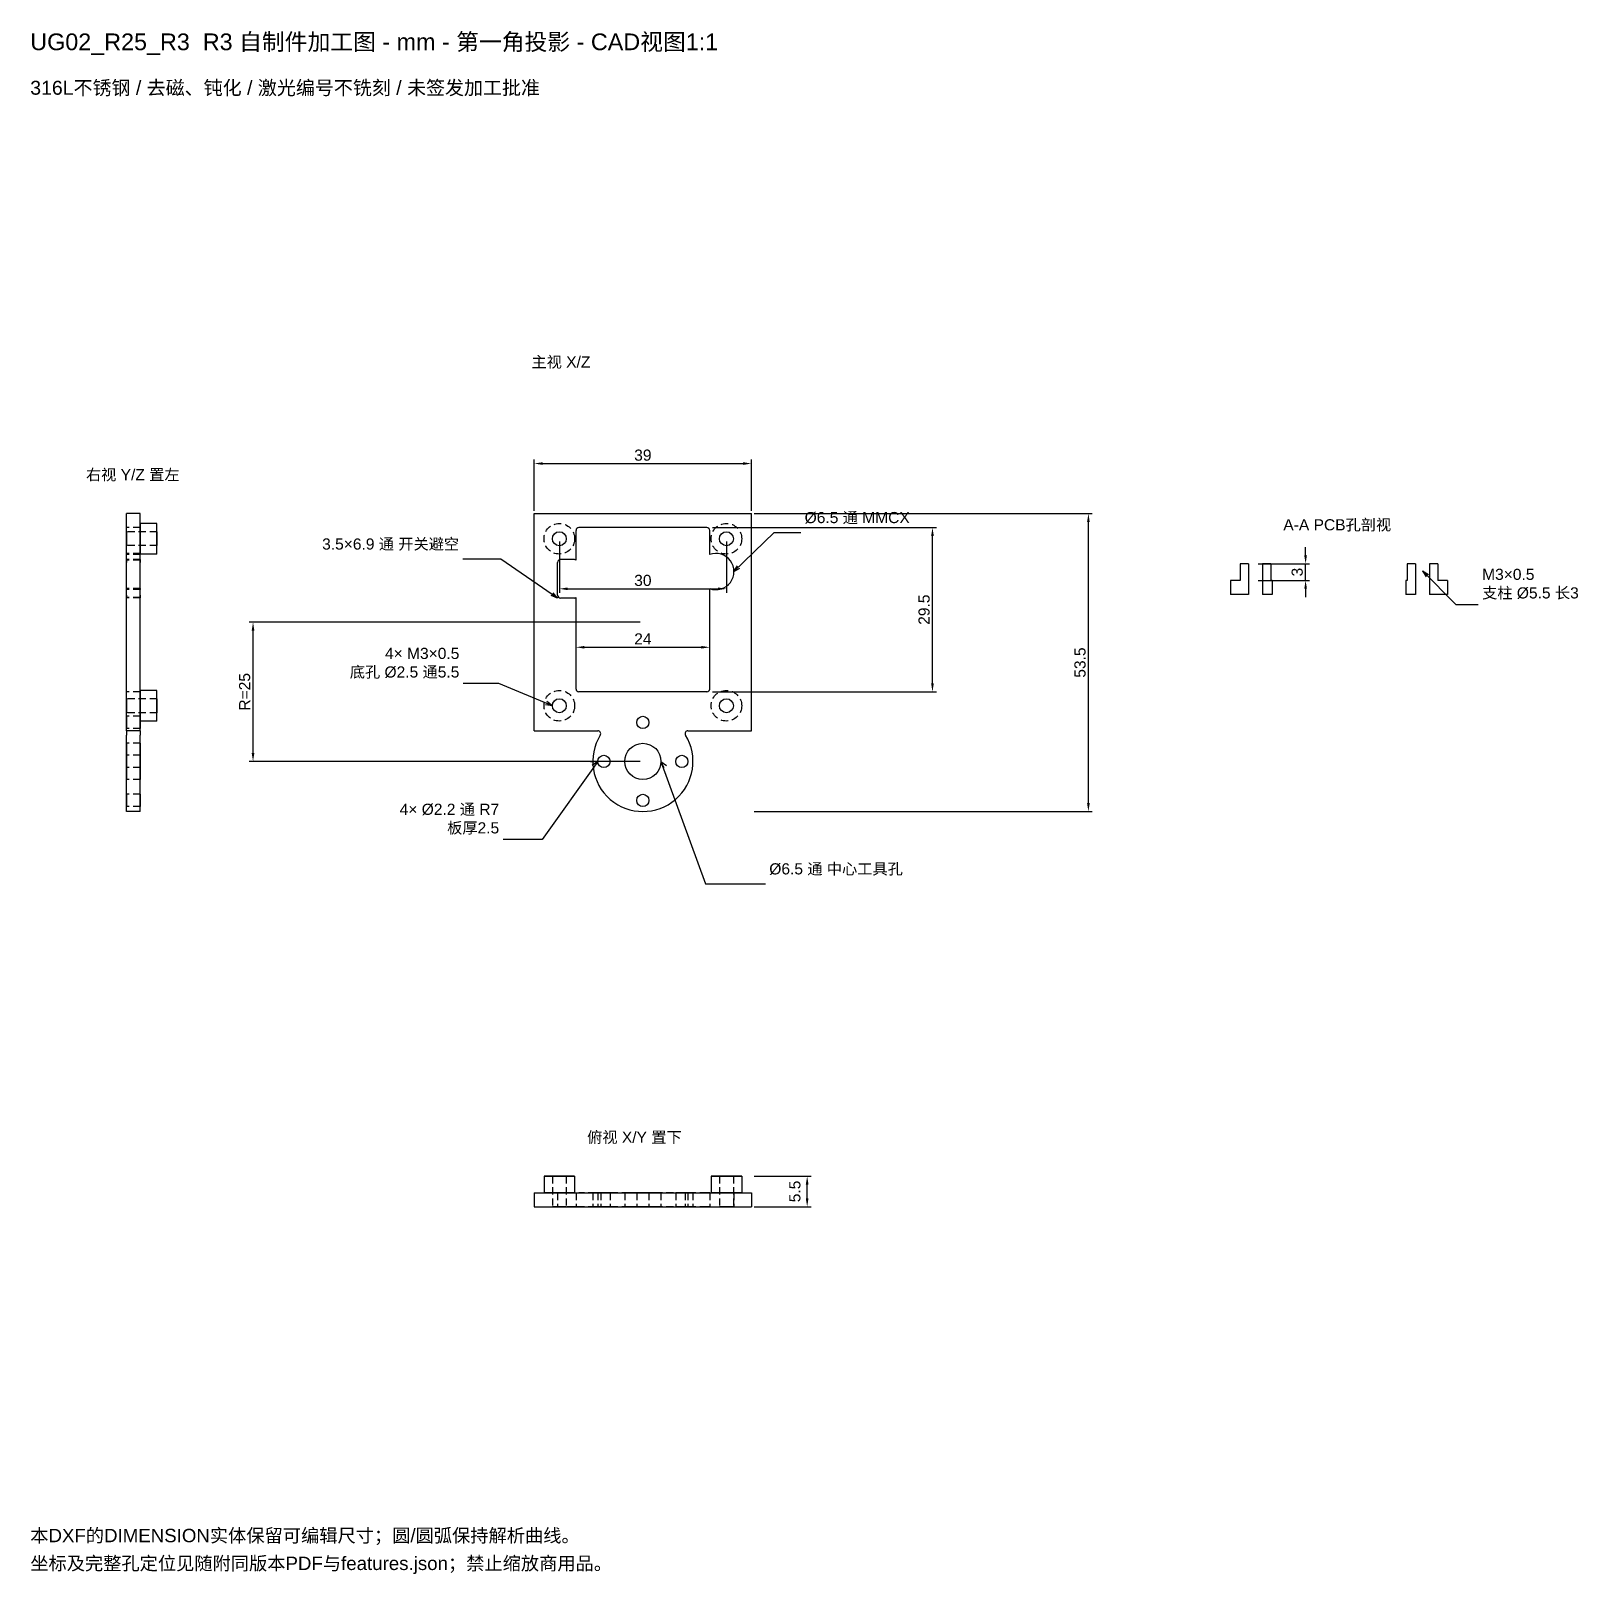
# Model space of a CAD drawing. Header units: millimetres. Extents: x 15 to 293, y 11 to 288.
import ezdxf

# ---------------------------------------------------------------- set-up
doc = ezdxf.new("R2010")
doc.units = ezdxf.units.MM
doc.linetypes.add('DASHED_SMALL', pattern=[2, 1.3, -0.7])
for name, color, linetype in [('ANNOTATIONS', 7, 'Continuous'), ('DIMENSIONS', 3, 'Continuous'), ('HIDDEN', 8, 'DASHED_SMALL'), ('VISIBLE', 7, 'Continuous')]:
    doc.layers.add(name, color=color, linetype=linetype)
doc.styles.add('ZZLAB_UNICODE', font='Arial Unicode.ttf')
doc.dimstyles.new('ZZLAB_MM', dxfattribs={"dimtxt": 2, "dimasz": 1.5, "dimexe": 0.7, "dimexo": 0.5, "dimgap": 0.5, "dimtad": 1, "dimdec": 5, "dimtxsty": 'ZZLAB_UNICODE', "dimcen": 2.5, "dimclrd": 3, "dimclre": 3, "dimclrt": 7, "dimazin": 3, "dimtfac": 1, "dimtmove": 0, "dimatfit": 3})

msp = doc.modelspace()

# ---------------------------------------------------------------- texts
at = {"layer": 'ANNOTATIONS', "style": 'ZZLAB_UNICODE'}
for s, height, p in [('UG02_R25_R3  R3 自制件加工图 - mm - 第一角投影 - CAD视图1:1', 3, (15, 285)), ('316L不锈钢 / 去磁、钝化 / 激光编号不铣刻 / 未签发加工批准', 2.5, (15, 277)), ('主视 X/Z', 2, (105, 228)), ('右视 Y/Z 置左', 2, (25, 207.75)), ('A-A PCB孔剖视', 2, (240, 198.75)), ('俯视 X/Y 置下', 2, (115, 88.75)), ('本DXF的DIMENSION实体保留可编辑尺寸；圆/圆弧保持解析曲线。', 2.4, (15, 17)), ('坐标及完整孔定位见随附同版本PDF与features.json；禁止缩放商用品。', 2.4, (15, 12))]:
    msp.add_text(s, height=height, dxfattribs=at).set_placement(p)
at = {"layer": 'ANNOTATIONS', "char_height": 2, "width": 65, "style": 'ZZLAB_UNICODE'}
for s, insert, attachment_point in [('3.5×6.9 通 开关避空', (92, 197.298525), 3), ('M3×0.5 \\P支柱 Ø5.5 长3', (275.7, 191.85), 1), ('4× Ø2.2 通 R7\\P板厚2.5', (99.2, 149.648525), 3), ('Ø6.5 通 中心工具孔', (147.7, 138.948525), 1)]:
    msp.add_mtext(s, dxfattribs=dict(at, insert=insert, attachment_point=attachment_point))

# ---------------------------------------------------------------- blocks, each defined once
blk = doc.blocks.new('_CLOSEDFILLED')
at = {"color": 0, "linetype": 'BYBLOCK'}
blk.add_solid([(-1, 0.16), (0, 0), (-1, -0.16)], dxfattribs=at)
blk = doc.blocks.new('*D9')
at = {"color": 3}
for p, q in [((105.5, 202.25), (105.5, 211.45)), ((144.5, 202.25), (144.5, 211.45)), ((107, 210.75), (143, 210.75))]:
    blk.add_line(p, q, dxfattribs=at)
at = {"layer": 'Defpoints'}
for p in [(105.5, 210.75), (105.5, 201.75), (144.5, 201.75)]:
    blk.add_point(p, dxfattribs=at)
at = {"layer": 'DIMENSIONS', "color": 3, "xscale": 1.5, "yscale": 1.5, "rotation": 180}
blk.add_blockref('_CLOSEDFILLED', (105.5, 210.75), dxfattribs=at)
at = {"layer": 'DIMENSIONS', "color": 3, "xscale": 1.5, "yscale": 1.5}
blk.add_blockref('_CLOSEDFILLED', (144.5, 210.75), dxfattribs=at)
at = {"layer": 'DIMENSIONS', "color": 7, "insert": (125, 212.25), "char_height": 2, "attachment_point": 5, "style": 'ZZLAB_UNICODE', "bg_fill": 3, "box_fill_scale": 1.1, "bg_fill_color": 0}
blk.add_mtext('39', dxfattribs=at)
blk = doc.blocks.new('*D10')
at = {"color": 3}
for p, q in [((145, 201.75), (205.7, 201.75)), ((205, 149.75), (205, 200.25)), ((145, 148.25), (205.7, 148.25))]:
    blk.add_line(p, q, dxfattribs=at)
at = {"layer": 'Defpoints'}
for p in [(144.5, 201.75), (144.5, 148.25), (205, 148.25)]:
    blk.add_point(p, dxfattribs=at)
at = {"layer": 'DIMENSIONS', "color": 3, "xscale": 1.5, "yscale": 1.5}
for p, rotation in [((205, 201.75), 90), ((205, 148.25), 270)]:
    blk.add_blockref('_CLOSEDFILLED', p, dxfattribs=dict(at, rotation=rotation))
at = {"layer": 'DIMENSIONS', "color": 7, "insert": (203.5, 175), "char_height": 2, "attachment_point": 5, "rotation": 90, "style": 'ZZLAB_UNICODE', "bg_fill": 3, "box_fill_scale": 1.1, "bg_fill_color": 0}
blk.add_mtext('53.5', dxfattribs=at)
blk = doc.blocks.new('*D11')
at = {"color": 3}
for p, q in [((110, 196.75), (110, 187.55)), ((140, 196.75), (140, 187.55)), ((111.5, 188.25), (138.5, 188.25))]:
    blk.add_line(p, q, dxfattribs=at)
at = {"layer": 'Defpoints'}
for p in [(110, 197.25), (140, 197.25), (110, 188.25)]:
    blk.add_point(p, dxfattribs=at)
at = {"layer": 'DIMENSIONS', "color": 3, "xscale": 1.5, "yscale": 1.5, "rotation": 180}
blk.add_blockref('_CLOSEDFILLED', (110, 188.25), dxfattribs=at)
at = {"layer": 'DIMENSIONS', "color": 3, "xscale": 1.5, "yscale": 1.5}
blk.add_blockref('_CLOSEDFILLED', (140, 188.25), dxfattribs=at)
at = {"layer": 'DIMENSIONS', "color": 7, "insert": (125, 189.75), "char_height": 2, "attachment_point": 5, "style": 'ZZLAB_UNICODE', "bg_fill": 3, "box_fill_scale": 1.1, "bg_fill_color": 0}
blk.add_mtext('30', dxfattribs=at)
blk = doc.blocks.new('*D12')
at = {"color": 3}
for p, q in [((124.5, 182.25), (54.3, 182.25)), ((55, 158.75), (55, 180.75)), ((124.5, 157.25), (54.3, 157.25))]:
    blk.add_line(p, q, dxfattribs=at)
at = {"layer": 'Defpoints'}
for p in [(125, 182.25), (55, 157.25), (125, 157.25)]:
    blk.add_point(p, dxfattribs=at)
at = {"layer": 'DIMENSIONS', "color": 3, "xscale": 1.5, "yscale": 1.5}
for p, rotation in [((55, 182.25), 90), ((55, 157.25), 270)]:
    blk.add_blockref('_CLOSEDFILLED', p, dxfattribs=dict(at, rotation=rotation))
at = {"layer": 'DIMENSIONS', "color": 7, "insert": (53.5, 169.75), "char_height": 2, "attachment_point": 5, "rotation": 90, "style": 'ZZLAB_UNICODE', "bg_fill": 3, "box_fill_scale": 1.1, "bg_fill_color": 0}
blk.add_mtext('R=25', dxfattribs=at)
blk = doc.blocks.new('*D13')
at = {"color": 3}
for p, q in [((145, 82.75), (155.2, 82.75)), ((154.5, 78.75), (154.5, 81.25)), ((145, 77.25), (155.2, 77.25))]:
    blk.add_line(p, q, dxfattribs=at)
at = {"layer": 'Defpoints'}
for p in [(144.5, 82.75), (144.5, 77.25)]:
    blk.add_point(p, dxfattribs=at)
at = {"layer": 'DIMENSIONS', "color": 3, "xscale": 1.5, "yscale": 1.5}
for p, rotation in [((154.5, 82.75), 90), ((154.5, 77.25), 270)]:
    blk.add_blockref('_CLOSEDFILLED', p, dxfattribs=dict(at, rotation=rotation))
at = {"layer": 'DIMENSIONS', "color": 7, "insert": (152.3, 80), "char_height": 2, "attachment_point": 5, "rotation": 90, "style": 'ZZLAB_UNICODE', "bg_fill": 3, "box_fill_scale": 1.1, "bg_fill_color": 0}
blk.add_mtext('5.5', dxfattribs=at)
at = {"layer": 'Defpoints'}
blk.add_point((154.5, 77.25), dxfattribs=at)
blk = doc.blocks.new('*D14')
at = {"color": 3}
for p, q in [((113, 170.25), (113, 178.45)), ((137, 170.25), (137, 178.45)), ((114.5, 177.75), (135.5, 177.75))]:
    blk.add_line(p, q, dxfattribs=at)
at = {"layer": 'Defpoints'}
for p in [(113, 177.75), (113, 169.75), (137, 169.75)]:
    blk.add_point(p, dxfattribs=at)
at = {"layer": 'DIMENSIONS', "color": 3, "xscale": 1.5, "yscale": 1.5, "rotation": 180}
blk.add_blockref('_CLOSEDFILLED', (113, 177.75), dxfattribs=at)
at = {"layer": 'DIMENSIONS', "color": 3, "xscale": 1.5, "yscale": 1.5}
blk.add_blockref('_CLOSEDFILLED', (137, 177.75), dxfattribs=at)
at = {"layer": 'DIMENSIONS', "color": 7, "insert": (125, 179.25), "char_height": 2, "attachment_point": 5, "style": 'ZZLAB_UNICODE', "bg_fill": 3, "box_fill_scale": 1.1, "bg_fill_color": 0}
blk.add_mtext('24', dxfattribs=at)
blk = doc.blocks.new('*D15')
at = {"color": 3}
for p, q in [((137.5, 199.25), (177.7, 199.25)), ((177, 171.25), (177, 197.75)), ((137.5, 169.75), (177.7, 169.75))]:
    blk.add_line(p, q, dxfattribs=at)
at = {"layer": 'Defpoints'}
for p in [(137, 199.25), (137, 169.75), (177, 169.75)]:
    blk.add_point(p, dxfattribs=at)
at = {"layer": 'DIMENSIONS', "color": 3, "xscale": 1.5, "yscale": 1.5}
for p, rotation in [((177, 199.25), 90), ((177, 169.75), 270)]:
    blk.add_blockref('_CLOSEDFILLED', p, dxfattribs=dict(at, rotation=rotation))
at = {"layer": 'DIMENSIONS', "color": 7, "insert": (175.5, 184.5), "char_height": 2, "attachment_point": 5, "rotation": 90, "style": 'ZZLAB_UNICODE', "bg_fill": 3, "box_fill_scale": 1.1, "bg_fill_color": 0}
blk.add_mtext('29.5', dxfattribs=at)
blk = doc.blocks.new('*D16')
at = {"color": 3}
for p, q in [((244, 194.25), (244, 195.75)), ((235.5, 192.75), (244.7, 192.75)), ((244, 189.75), (244, 192.75)), ((235.5, 189.75), (244.7, 189.75)), ((244, 188.25), (244, 186.75))]:
    blk.add_line(p, q, dxfattribs=at)
at = {"layer": 'Defpoints'}
for p in [(235, 192.75), (235, 189.75)]:
    blk.add_point(p, dxfattribs=at)
at = {"layer": 'DIMENSIONS', "color": 3, "xscale": 1.5, "yscale": 1.5}
for p, rotation in [((244, 192.75), 270), ((244, 189.75), 90)]:
    blk.add_blockref('_CLOSEDFILLED', p, dxfattribs=dict(at, rotation=rotation))
at = {"layer": 'DIMENSIONS', "color": 7, "insert": (242.5, 191.25), "char_height": 2, "attachment_point": 5, "rotation": 90, "style": 'ZZLAB_UNICODE', "bg_fill": 3, "box_fill_scale": 1.1, "bg_fill_color": 0}
blk.add_mtext('3', dxfattribs=at)
at = {"layer": 'Defpoints'}
blk.add_point((244, 189.75), dxfattribs=at)

# ---------------------------------------------------------------- linework, layer by layer
at = {"layer": 'ANNOTATIONS'}
for p, q in [((265, 191.45), (266.06066, 190.813604)), ((265, 191.45), (265.636396, 190.38934)), ((128.25, 157.248525), (129.233895, 156.498891)), ((128.25, 157.248525), (128.765373, 156.124074))]:
    msp.add_line(p, q, dxfattribs=at)
msp.add_lwpolyline([(265, 191.45), (271, 185.45), (275, 185.45)], dxfattribs=at)
at = {"layer": 'HIDDEN'}
for p, q in [((34.75, 199.25), (32.25, 199.25)), ((32.25, 194.408186), (32.25, 198.75)), ((32.25, 193.4), (32.25, 198.75)), ((37.75, 198.5), (32.25, 198.5)), ((34.75, 194.408186), (34.75, 198.75)), ((34.75, 193.4), (34.75, 198.75)), ((37.75, 196), (32.25, 196)), ((34.75, 194.6), (32.25, 194.6)), ((34.75, 194.408186), (32.25, 194.408186)), ((34.75, 193.5), (32.25, 193.5)), ((34.75, 193.4), (32.25, 193.4)), ((32.25, 187.1), (32.25, 193)), ((34.75, 187.1), (34.75, 193)), ((34.75, 188.291814), (32.25, 188.291814)), ((32.25, 170.25), (32.25, 188.291814)), ((34.75, 188.1), (32.25, 188.1)), ((34.75, 186.7), (32.25, 186.7)), ((32.25, 170.25), (32.25, 186.7)), ((34.75, 186.6), (32.25, 186.6)), ((34.75, 170.25), (34.75, 188.291814)), ((34.75, 170.25), (34.75, 186.7)), ((34.75, 169.75), (32.25, 169.75)), ((37.75, 168.5), (32.25, 168.5)), ((37.75, 166), (32.25, 166)), ((34.75, 165.35), (32.25, 165.35)), ((34.75, 163.15), (32.25, 163.15)), ((34.75, 160.5), (32.25, 160.5)), ((34.75, 158.35), (32.25, 158.35)), ((34.75, 156.15), (32.25, 156.15)), ((34.75, 154), (32.25, 154)), ((34.75, 151.35), (32.25, 151.35)), ((34.75, 149.15), (32.25, 149.15)), ((108.75, 82.75), (108.75, 77.25)), ((111.25, 82.75), (111.25, 77.25)), ((138.75, 82.75), (138.75, 77.25)), ((141.25, 82.75), (141.25, 77.25)), ((105.5, 79.75), (116.922253, 79.75)), ((109.7, 79.75), (109.7, 77.25)), ((112.7, 79.75), (110.2, 79.75)), ((113, 79.75), (113, 77.25)), ((136.5, 79.75), (113.5, 79.75)), ((116, 79.75), (116, 77.25)), ((116.9, 79.75), (116.9, 77.25)), ((117.422253, 79.75), (117.422253, 77.25)), ((119.1, 79.75), (119.1, 77.25)), ((121.75, 79.75), (121.75, 77.25)), ((123.9, 79.75), (123.9, 77.25)), ((126.1, 79.75), (126.1, 77.25)), ((128.25, 79.75), (128.25, 77.25)), ((130.9, 79.75), (130.9, 77.25)), ((132.577747, 79.75), (132.577747, 77.25)), ((133.077747, 79.75), (144.5, 79.75)), ((133.1, 79.75), (133.1, 77.25)), ((134, 79.75), (134, 77.25)), ((137, 79.75), (137, 77.25)), ((141.35, 79.75), (141.35, 77.25)), ((105.5, 77.25), (116.922253, 77.25)), ((112.7, 77.25), (110.2, 77.25)), ((136.5, 77.25), (113.5, 77.25)), ((133.077747, 77.25), (144.5, 77.25))]:
    msp.add_line(p, q, dxfattribs=at)
for points in [[(32.25, 198.75), (32.25, 198.805982), (32.25, 198.86126), (32.25, 198.91514), (32.25, 198.966942), (32.25, 199.016016), (32.25, 199.061745), (32.25, 199.103553), (32.25, 199.140916), (32.25, 199.173362), (32.25, 199.200484), (32.25, 199.221942), (32.25, 199.237464), (32.25, 199.246856), (32.25, 199.25)], [(32.25, 198.5), (32.25, 198.46866), (32.25, 198.376211), (32.25, 198.227289), (32.25, 198.029362), (32.25, 197.792355), (32.25, 197.528151), (32.25, 197.25), (32.25, 196.971849), (32.25, 196.707645), (32.25, 196.470638), (32.25, 196.272711), (32.25, 196.123789), (32.25, 196.03134), (32.25, 196)], [(34.75, 200), (34.75, 199.931052), (34.75, 199.727664), (34.75, 199.400037), (34.75, 198.964597), (34.75, 198.44318), (34.75, 197.861933), (34.75, 197.25), (34.75, 196.638067), (34.75, 196.05682), (34.75, 195.535403), (34.75, 195.099963), (34.75, 194.772336), (34.75, 194.568948), (34.75, 194.5)], [(34.75, 198.75), (34.75, 198.805982), (34.75, 198.86126), (34.75, 198.91514), (34.75, 198.966942), (34.75, 199.016016), (34.75, 199.061745), (34.75, 199.103553), (34.75, 199.140916), (34.75, 199.173362), (34.75, 199.200484), (34.75, 199.221942), (34.75, 199.237464), (34.75, 199.246856), (34.75, 199.25)], [(37.75, 198.5), (37.75, 198.46866), (37.75, 198.376211), (37.75, 198.227289), (37.75, 198.029362), (37.75, 197.792355), (37.75, 197.528151), (37.75, 197.25), (37.75, 196.971849), (37.75, 196.707645), (37.75, 196.470638), (37.75, 196.272711), (37.75, 196.123789), (37.75, 196.03134), (37.75, 196)], [(32.25, 188.1), (32.25, 188.181484), (32.25, 188.421851), (32.25, 188.809048), (32.25, 189.323658), (32.25, 189.939878), (32.25, 190.626807), (32.25, 191.35), (32.25, 192.073193), (32.25, 192.760122), (32.25, 193.376342), (32.25, 193.890952), (32.25, 194.278149), (32.25, 194.518516), (32.25, 194.6)], [(32.25, 194.6), (32.25, 194.599012), (32.25, 194.596047), (32.25, 194.591108), (32.25, 194.584198), (32.25, 194.575321), (32.25, 194.564482), (32.25, 194.551687), (32.25, 194.536946), (32.25, 194.520266), (32.25, 194.501657), (32.25, 194.481132), (32.25, 194.458703), (32.25, 194.434382), (32.25, 194.408186)], [(34.75, 188.1), (34.75, 188.181484), (34.75, 188.421851), (34.75, 188.809048), (34.75, 189.323658), (34.75, 189.939878), (34.75, 190.626807), (34.75, 191.35), (34.75, 192.073193), (34.75, 192.760122), (34.75, 193.376342), (34.75, 193.890952), (34.75, 194.278149), (34.75, 194.518516), (34.75, 194.6)], [(34.75, 194.6), (34.75, 194.599012), (34.75, 194.596047), (34.75, 194.591108), (34.75, 194.584198), (34.75, 194.575321), (34.75, 194.564482), (34.75, 194.551687), (34.75, 194.536946), (34.75, 194.520266), (34.75, 194.501657), (34.75, 194.481132), (34.75, 194.458703), (34.75, 194.434382), (34.75, 194.408186)], [(32.25, 193.4), (32.25, 193.413362), (32.25, 193.425851), (32.25, 193.43744), (32.25, 193.448105), (32.25, 193.457824), (32.25, 193.466576), (32.25, 193.474342), (32.25, 193.481106), (32.25, 193.486853), (32.25, 193.491573), (32.25, 193.495254), (32.25, 193.497889), (32.25, 193.499472), (32.25, 193.5)], [(32.25, 193.5), (32.25, 193.496856), (32.25, 193.487464), (32.25, 193.471942), (32.25, 193.450484), (32.25, 193.423362), (32.25, 193.390916), (32.25, 193.353553), (32.25, 193.311745), (32.25, 193.266016), (32.25, 193.216942), (32.25, 193.16514), (32.25, 193.11126), (32.25, 193.055982), (32.25, 193)], [(34.75, 193.5), (34.75, 193.496856), (34.75, 193.487464), (34.75, 193.471942), (34.75, 193.450484), (34.75, 193.423362), (34.75, 193.390916), (34.75, 193.353553), (34.75, 193.311745), (34.75, 193.266016), (34.75, 193.216942), (34.75, 193.16514), (34.75, 193.11126), (34.75, 193.055982), (34.75, 193)], [(34.75, 193.4), (34.75, 193.413362), (34.75, 193.425851), (34.75, 193.43744), (34.75, 193.448105), (34.75, 193.457824), (34.75, 193.466576), (34.75, 193.474342), (34.75, 193.481106), (34.75, 193.486853), (34.75, 193.491573), (34.75, 193.495254), (34.75, 193.497889), (34.75, 193.499472), (34.75, 193.5)], [(32.25, 188.291814), (32.25, 188.265618), (32.25, 188.241297), (32.25, 188.218868), (32.25, 188.198343), (32.25, 188.179734), (32.25, 188.163054), (32.25, 188.148313), (32.25, 188.135518), (32.25, 188.124679), (32.25, 188.115802), (32.25, 188.108892), (32.25, 188.103953), (32.25, 188.100988), (32.25, 188.1)], [(32.25, 187.1), (32.25, 187.044018), (32.25, 186.98874), (32.25, 186.93486), (32.25, 186.883058), (32.25, 186.833984), (32.25, 186.788255), (32.25, 186.746447), (32.25, 186.709084), (32.25, 186.676638), (32.25, 186.649516), (32.25, 186.628058), (32.25, 186.612536), (32.25, 186.603144), (32.25, 186.6)], [(32.25, 186.6), (32.25, 186.600528), (32.25, 186.602111), (32.25, 186.604746), (32.25, 186.608427), (32.25, 186.613147), (32.25, 186.618894), (32.25, 186.625658), (32.25, 186.633424), (32.25, 186.642176), (32.25, 186.651895), (32.25, 186.66256), (32.25, 186.674149), (32.25, 186.686638), (32.25, 186.7)], [(34.75, 188.291814), (34.75, 188.265618), (34.75, 188.241297), (34.75, 188.218868), (34.75, 188.198343), (34.75, 188.179734), (34.75, 188.163054), (34.75, 188.148313), (34.75, 188.135518), (34.75, 188.124679), (34.75, 188.115802), (34.75, 188.108892), (34.75, 188.103953), (34.75, 188.100988), (34.75, 188.1)], [(34.75, 187.1), (34.75, 187.044018), (34.75, 186.98874), (34.75, 186.93486), (34.75, 186.883058), (34.75, 186.833984), (34.75, 186.788255), (34.75, 186.746447), (34.75, 186.709084), (34.75, 186.676638), (34.75, 186.649516), (34.75, 186.628058), (34.75, 186.612536), (34.75, 186.603144), (34.75, 186.6)], [(34.75, 186.6), (34.75, 186.600528), (34.75, 186.602111), (34.75, 186.604746), (34.75, 186.608427), (34.75, 186.613147), (34.75, 186.618894), (34.75, 186.625658), (34.75, 186.633424), (34.75, 186.642176), (34.75, 186.651895), (34.75, 186.66256), (34.75, 186.674149), (34.75, 186.686638), (34.75, 186.7)], [(32.25, 169.75), (32.25, 169.753144), (32.25, 169.762536), (32.25, 169.778058), (32.25, 169.799516), (32.25, 169.826638), (32.25, 169.859084), (32.25, 169.896447), (32.25, 169.938255), (32.25, 169.983984), (32.25, 170.033058), (32.25, 170.08486), (32.25, 170.13874), (32.25, 170.194018), (32.25, 170.25)], [(34.75, 169.75), (34.75, 169.753144), (34.75, 169.762536), (34.75, 169.778058), (34.75, 169.799516), (34.75, 169.826638), (34.75, 169.859084), (34.75, 169.896447), (34.75, 169.938255), (34.75, 169.983984), (34.75, 170.033058), (34.75, 170.08486), (34.75, 170.13874), (34.75, 170.194018), (34.75, 170.25)], [(34.75, 170), (34.75, 169.931052), (34.75, 169.727664), (34.75, 169.400037), (34.75, 168.964597), (34.75, 168.44318), (34.75, 167.861933), (34.75, 167.25), (34.75, 166.638067), (34.75, 166.05682), (34.75, 165.535403), (34.75, 165.099963), (34.75, 164.772336), (34.75, 164.568948), (34.75, 164.5)], [(32.25, 168.5), (32.25, 168.46866), (32.25, 168.376211), (32.25, 168.227289), (32.25, 168.029362), (32.25, 167.792355), (32.25, 167.528151), (32.25, 167.25), (32.25, 166.971849), (32.25, 166.707645), (32.25, 166.470638), (32.25, 166.272711), (32.25, 166.123789), (32.25, 166.03134), (32.25, 166)], [(37.75, 168.5), (37.75, 168.46866), (37.75, 168.376211), (37.75, 168.227289), (37.75, 168.029362), (37.75, 167.792355), (37.75, 167.528151), (37.75, 167.25), (37.75, 166.971849), (37.75, 166.707645), (37.75, 166.470638), (37.75, 166.272711), (37.75, 166.123789), (37.75, 166.03134), (37.75, 166)], [(32.25, 165.35), (32.25, 165.322421), (32.25, 165.241066), (32.25, 165.110015), (32.25, 164.935839), (32.25, 164.727272), (32.25, 164.494773), (32.25, 164.25), (32.25, 164.005227), (32.25, 163.772728), (32.25, 163.564161), (32.25, 163.389985), (32.25, 163.258934), (32.25, 163.177579), (32.25, 163.15)], [(34.75, 165.35), (34.75, 165.322421), (34.75, 165.241066), (34.75, 165.110015), (34.75, 164.935839), (34.75, 164.727272), (34.75, 164.494773), (34.75, 164.25), (34.75, 164.005227), (34.75, 163.772728), (34.75, 163.564161), (34.75, 163.389985), (34.75, 163.258934), (34.75, 163.177579), (34.75, 163.15)], [(32.25, 160.5), (32.25, 160.418516), (32.25, 160.178149), (32.25, 159.790952), (32.25, 159.276342), (32.25, 158.660122), (32.25, 157.973193), (32.25, 157.25), (32.25, 156.526807), (32.25, 155.839878), (32.25, 155.223658), (32.25, 154.709048), (32.25, 154.321851), (32.25, 154.081484), (32.25, 154)], [(32.25, 158.35), (32.25, 158.322421), (32.25, 158.241066), (32.25, 158.110015), (32.25, 157.935839), (32.25, 157.727272), (32.25, 157.494773), (32.25, 157.25), (32.25, 157.005227), (32.25, 156.772728), (32.25, 156.564161), (32.25, 156.389985), (32.25, 156.258934), (32.25, 156.177579), (32.25, 156.15)], [(34.75, 160.5), (34.75, 160.418516), (34.75, 160.178149), (34.75, 159.790952), (34.75, 159.276342), (34.75, 158.660122), (34.75, 157.973193), (34.75, 157.25), (34.75, 156.526807), (34.75, 155.839878), (34.75, 155.223658), (34.75, 154.709048), (34.75, 154.321851), (34.75, 154.081484), (34.75, 154)], [(34.75, 158.35), (34.75, 158.322421), (34.75, 158.241066), (34.75, 158.110015), (34.75, 157.935839), (34.75, 157.727272), (34.75, 157.494773), (34.75, 157.25), (34.75, 157.005227), (34.75, 156.772728), (34.75, 156.564161), (34.75, 156.389985), (34.75, 156.258934), (34.75, 156.177579), (34.75, 156.15)], [(32.25, 151.35), (32.25, 151.322421), (32.25, 151.241066), (32.25, 151.110015), (32.25, 150.935839), (32.25, 150.727272), (32.25, 150.494773), (32.25, 150.25), (32.25, 150.005227), (32.25, 149.772728), (32.25, 149.564161), (32.25, 149.389985), (32.25, 149.258934), (32.25, 149.177579), (32.25, 149.15)], [(34.75, 151.35), (34.75, 151.322421), (34.75, 151.241066), (34.75, 151.110015), (34.75, 150.935839), (34.75, 150.727272), (34.75, 150.494773), (34.75, 150.25), (34.75, 150.005227), (34.75, 149.772728), (34.75, 149.564161), (34.75, 149.389985), (34.75, 149.258934), (34.75, 149.177579), (34.75, 149.15)], [(107.25, 82.75), (107.318948, 82.75), (107.522336, 82.75), (107.849963, 82.75), (108.285403, 82.75), (108.80682, 82.75), (109.388067, 82.75), (110, 82.75), (110.611933, 82.75), (111.19318, 82.75), (111.714597, 82.75), (112.150037, 82.75), (112.477664, 82.75), (112.681052, 82.75), (112.75, 82.75)], [(110, 82.75), (109.860044, 82.75), (109.721849, 82.75), (109.587151, 82.75), (109.457645, 82.75), (109.33496, 82.75), (109.220638, 82.75), (109.116117, 82.75), (109.022711, 82.75), (108.941595, 82.75), (108.873789, 82.75), (108.820146, 82.75), (108.78134, 82.75), (108.75786, 82.75), (108.75, 82.75)], [(108.75, 82.75), (108.78134, 82.75), (108.873789, 82.75), (109.022711, 82.75), (109.220638, 82.75), (109.457645, 82.75), (109.721849, 82.75), (110, 82.75), (110.278151, 82.75), (110.542355, 82.75), (110.779362, 82.75), (110.977289, 82.75), (111.126211, 82.75), (111.21866, 82.75), (111.25, 82.75)], [(111.25, 82.75), (111.24214, 82.75), (111.21866, 82.75), (111.179854, 82.75), (111.126211, 82.75), (111.058405, 82.75), (110.977289, 82.75), (110.883883, 82.75), (110.779362, 82.75), (110.66504, 82.75), (110.542355, 82.75), (110.412849, 82.75), (110.278151, 82.75), (110.139956, 82.75), (110, 82.75)], [(137.25, 82.75), (137.318948, 82.75), (137.522336, 82.75), (137.849963, 82.75), (138.285403, 82.75), (138.80682, 82.75), (139.388067, 82.75), (140, 82.75), (140.611933, 82.75), (141.19318, 82.75), (141.714597, 82.75), (142.150037, 82.75), (142.477664, 82.75), (142.681052, 82.75), (142.75, 82.75)], [(140, 82.75), (139.860044, 82.75), (139.721849, 82.75), (139.587151, 82.75), (139.457645, 82.75), (139.33496, 82.75), (139.220638, 82.75), (139.116117, 82.75), (139.022711, 82.75), (138.941595, 82.75), (138.873789, 82.75), (138.820146, 82.75), (138.78134, 82.75), (138.75786, 82.75), (138.75, 82.75)], [(138.75, 82.75), (138.78134, 82.75), (138.873789, 82.75), (139.022711, 82.75), (139.220638, 82.75), (139.457645, 82.75), (139.721849, 82.75), (140, 82.75), (140.278151, 82.75), (140.542355, 82.75), (140.779362, 82.75), (140.977289, 82.75), (141.126211, 82.75), (141.21866, 82.75), (141.25, 82.75)], [(141.25, 82.75), (141.24214, 82.75), (141.21866, 82.75), (141.179854, 82.75), (141.126211, 82.75), (141.058405, 82.75), (140.977289, 82.75), (140.883883, 82.75), (140.779362, 82.75), (140.66504, 82.75), (140.542355, 82.75), (140.412849, 82.75), (140.278151, 82.75), (140.139956, 82.75), (140, 82.75)], [(110, 79.75), (109.692098, 79.75), (109.388067, 79.75), (109.091733, 79.75), (108.80682, 79.75), (108.536912, 79.75), (108.285403, 79.75), (108.055456, 79.75), (107.849963, 79.75), (107.671508, 79.75), (107.522336, 79.75), (107.404321, 79.75), (107.318948, 79.75), (107.267291, 79.75), (107.25, 79.75)], [(107.25, 79.75), (107.318948, 79.75), (107.522336, 79.75), (107.849963, 79.75), (108.285403, 79.75), (108.80682, 79.75), (109.388067, 79.75), (110, 79.75), (110.611933, 79.75), (111.19318, 79.75), (111.714597, 79.75), (112.150037, 79.75), (112.477664, 79.75), (112.681052, 79.75), (112.75, 79.75)], [(109.7, 79.75), (109.703144, 79.75), (109.712536, 79.75), (109.728058, 79.75), (109.749516, 79.75), (109.776638, 79.75), (109.809084, 79.75), (109.846447, 79.75), (109.888255, 79.75), (109.933984, 79.75), (109.983058, 79.75), (110.03486, 79.75), (110.08874, 79.75), (110.144018, 79.75), (110.2, 79.75)], [(112.75, 79.75), (112.732709, 79.75), (112.681052, 79.75), (112.595679, 79.75), (112.477664, 79.75), (112.328492, 79.75), (112.150037, 79.75), (111.944544, 79.75), (111.714597, 79.75), (111.463088, 79.75), (111.19318, 79.75), (110.908267, 79.75), (110.611933, 79.75), (110.307902, 79.75), (110, 79.75)], [(112.7, 79.75), (112.722974, 79.75), (112.7459, 79.75), (112.768728, 79.75), (112.791412, 79.75), (112.813902, 79.75), (112.836152, 79.75), (112.858114, 79.75), (112.879742, 79.75), (112.90099, 79.75), (112.921814, 79.75), (112.94217, 79.75), (112.962014, 79.75), (112.981304, 79.75), (113, 79.75)], [(113, 79.75), (113.003144, 79.75), (113.012536, 79.75), (113.028058, 79.75), (113.049516, 79.75), (113.076638, 79.75), (113.109084, 79.75), (113.146447, 79.75), (113.188255, 79.75), (113.233984, 79.75), (113.283058, 79.75), (113.33486, 79.75), (113.38874, 79.75), (113.444018, 79.75), (113.5, 79.75)], [(117.347397, 79.75), (117.165911, 79.75), (116.996701, 79.75), (116.840034, 79.75), (116.696156, 79.75), (116.565291, 79.75), (116.447644, 79.75), (116.343401, 79.75), (116.252724, 79.75), (116.175755, 79.75), (116.112616, 79.75), (116.063404, 79.75), (116.028198, 79.75), (116.007052, 79.75), (116, 79.75)], [(116, 79.75), (116.225649, 79.75), (116.89128, 79.75), (117.963517, 79.75), (119.388592, 79.75), (121.095046, 79.75), (122.997312, 79.75), (125, 79.75), (127.002688, 79.75), (128.904954, 79.75), (130.611408, 79.75), (132.036483, 79.75), (133.10872, 79.75), (133.774351, 79.75), (134, 79.75)], [(118, 79.75), (117.876839, 79.75), (117.755227, 79.75), (117.636693, 79.75), (117.522728, 79.75), (117.414765, 79.75), (117.314161, 79.75), (117.222183, 79.75), (117.139985, 79.75), (117.068603, 79.75), (117.008934, 79.75), (116.961728, 79.75), (116.927579, 79.75), (116.906917, 79.75), (116.9, 79.75)], [(116.9, 79.75), (116.927579, 79.75), (117.008934, 79.75), (117.139985, 79.75), (117.314161, 79.75), (117.522728, 79.75), (117.755227, 79.75), (118, 79.75), (118.244773, 79.75), (118.477272, 79.75), (118.685839, 79.75), (118.860015, 79.75), (118.991066, 79.75), (119.072421, 79.75), (119.1, 79.75)], [(116.922253, 79.75), (116.978235, 79.75), (117.033513, 79.75), (117.087392, 79.75), (117.139195, 79.75), (117.188269, 79.75), (117.233998, 79.75), (117.275806, 79.75), (117.313169, 79.75), (117.345615, 79.75), (117.372737, 79.75), (117.394194, 79.75), (117.409717, 79.75), (117.419109, 79.75), (117.422253, 79.75)], [(117.422253, 79.75), (117.421861, 79.75), (117.420686, 79.75), (117.41873, 79.75), (117.415996, 79.75), (117.412489, 79.75), (117.408213, 79.75), (117.403175, 79.75), (117.397384, 79.75), (117.390848, 79.75), (117.383577, 79.75), (117.375584, 79.75), (117.36688, 79.75), (117.35748, 79.75), (117.347397, 79.75)], [(119.1, 79.75), (119.093083, 79.75), (119.072421, 79.75), (119.038272, 79.75), (118.991066, 79.75), (118.931397, 79.75), (118.860015, 79.75), (118.777817, 79.75), (118.685839, 79.75), (118.585235, 79.75), (118.477272, 79.75), (118.363307, 79.75), (118.244773, 79.75), (118.123161, 79.75), (118, 79.75)], [(125, 79.75), (124.636115, 79.75), (124.276807, 79.75), (123.926593, 79.75), (123.589878, 79.75), (123.270896, 79.75), (122.973658, 79.75), (122.701903, 79.75), (122.459048, 79.75), (122.248146, 79.75), (122.071851, 79.75), (121.932379, 79.75), (121.831484, 79.75), (121.770435, 79.75), (121.75, 79.75)], [(121.75, 79.75), (121.831484, 79.75), (122.071851, 79.75), (122.459048, 79.75), (122.973658, 79.75), (123.589878, 79.75), (124.276807, 79.75), (125, 79.75), (125.723193, 79.75), (126.410122, 79.75), (127.026342, 79.75), (127.540952, 79.75), (127.928149, 79.75), (128.168516, 79.75), (128.25, 79.75)], [(125, 79.75), (124.876839, 79.75), (124.755227, 79.75), (124.636693, 79.75), (124.522728, 79.75), (124.414765, 79.75), (124.314161, 79.75), (124.222183, 79.75), (124.139985, 79.75), (124.068603, 79.75), (124.008934, 79.75), (123.961728, 79.75), (123.927579, 79.75), (123.906917, 79.75), (123.9, 79.75)], [(123.9, 79.75), (123.927579, 79.75), (124.008934, 79.75), (124.139985, 79.75), (124.314161, 79.75), (124.522728, 79.75), (124.755227, 79.75), (125, 79.75), (125.244773, 79.75), (125.477272, 79.75), (125.685839, 79.75), (125.860015, 79.75), (125.991066, 79.75), (126.072421, 79.75), (126.1, 79.75)], [(126.1, 79.75), (126.093083, 79.75), (126.072421, 79.75), (126.038272, 79.75), (125.991066, 79.75), (125.931397, 79.75), (125.860015, 79.75), (125.777817, 79.75), (125.685839, 79.75), (125.585235, 79.75), (125.477272, 79.75), (125.363307, 79.75), (125.244773, 79.75), (125.123161, 79.75), (125, 79.75)], [(128.25, 79.75), (128.229565, 79.75), (128.168516, 79.75), (128.067621, 79.75), (127.928149, 79.75), (127.751854, 79.75), (127.540952, 79.75), (127.298097, 79.75), (127.026342, 79.75), (126.729104, 79.75), (126.410122, 79.75), (126.073407, 79.75), (125.723193, 79.75), (125.363885, 79.75), (125, 79.75)], [(132, 79.75), (131.876839, 79.75), (131.755227, 79.75), (131.636693, 79.75), (131.522728, 79.75), (131.414765, 79.75), (131.314161, 79.75), (131.222183, 79.75), (131.139985, 79.75), (131.068603, 79.75), (131.008934, 79.75), (130.961728, 79.75), (130.927579, 79.75), (130.906917, 79.75), (130.9, 79.75)], [(130.9, 79.75), (130.927579, 79.75), (131.008934, 79.75), (131.139985, 79.75), (131.314161, 79.75), (131.522728, 79.75), (131.755227, 79.75), (132, 79.75), (132.244773, 79.75), (132.477272, 79.75), (132.685839, 79.75), (132.860015, 79.75), (132.991066, 79.75), (133.072421, 79.75), (133.1, 79.75)], [(133.1, 79.75), (133.093083, 79.75), (133.072421, 79.75), (133.038272, 79.75), (132.991066, 79.75), (132.931397, 79.75), (132.860015, 79.75), (132.777817, 79.75), (132.685839, 79.75), (132.585235, 79.75), (132.477272, 79.75), (132.363307, 79.75), (132.244773, 79.75), (132.123161, 79.75), (132, 79.75)], [(133.077747, 79.75), (133.021765, 79.75), (132.966487, 79.75), (132.912608, 79.75), (132.860805, 79.75), (132.811731, 79.75), (132.766002, 79.75), (132.724194, 79.75), (132.686831, 79.75), (132.654385, 79.75), (132.627263, 79.75), (132.605806, 79.75), (132.590283, 79.75), (132.580891, 79.75), (132.577747, 79.75)], [(132.577747, 79.75), (132.578139, 79.75), (132.579314, 79.75), (132.58127, 79.75), (132.584004, 79.75), (132.587511, 79.75), (132.591787, 79.75), (132.596825, 79.75), (132.602616, 79.75), (132.609152, 79.75), (132.616423, 79.75), (132.624416, 79.75), (132.63312, 79.75), (132.64252, 79.75), (132.652603, 79.75)], [(134, 79.75), (133.992948, 79.75), (133.971802, 79.75), (133.936596, 79.75), (133.887384, 79.75), (133.824245, 79.75), (133.747276, 79.75), (133.656599, 79.75), (133.552356, 79.75), (133.434709, 79.75), (133.303844, 79.75), (133.159966, 79.75), (133.003299, 79.75), (132.834089, 79.75), (132.652603, 79.75)], [(137, 79.75), (136.996856, 79.75), (136.987464, 79.75), (136.971942, 79.75), (136.950484, 79.75), (136.923362, 79.75), (136.890916, 79.75), (136.853553, 79.75), (136.811745, 79.75), (136.766016, 79.75), (136.716942, 79.75), (136.66514, 79.75), (136.61126, 79.75), (136.555982, 79.75), (136.5, 79.75)], [(137, 79.75), (137.427532, 79.75), (137.867641, 79.75), (138.312096, 79.75), (138.752584, 79.75), (139.180867, 79.75), (139.588935, 79.75), (139.969158, 79.75), (140.314422, 79.75), (140.618273, 79.75), (140.875026, 79.75), (141.07988, 79.75), (141.229004, 79.75), (141.319609, 79.75), (141.35, 79.75)], [(140, 79.75), (139.692098, 79.75), (139.388067, 79.75), (139.091733, 79.75), (138.80682, 79.75), (138.536912, 79.75), (138.285403, 79.75), (138.055456, 79.75), (137.849963, 79.75), (137.671508, 79.75), (137.522336, 79.75), (137.404321, 79.75), (137.318948, 79.75), (137.267291, 79.75), (137.25, 79.75)], [(137.25, 79.75), (137.318948, 79.75), (137.522336, 79.75), (137.849963, 79.75), (138.285403, 79.75), (138.80682, 79.75), (139.388067, 79.75), (140, 79.75), (140.611933, 79.75), (141.19318, 79.75), (141.714597, 79.75), (142.150037, 79.75), (142.477664, 79.75), (142.681052, 79.75), (142.75, 79.75)], [(142.75, 79.75), (142.732709, 79.75), (142.681052, 79.75), (142.595679, 79.75), (142.477664, 79.75), (142.328492, 79.75), (142.150037, 79.75), (141.944544, 79.75), (141.714597, 79.75), (141.463088, 79.75), (141.19318, 79.75), (140.908267, 79.75), (140.611933, 79.75), (140.307902, 79.75), (140, 79.75)], [(110, 77.25), (109.860044, 77.25), (109.721849, 77.25), (109.587151, 77.25), (109.457645, 77.25), (109.33496, 77.25), (109.220638, 77.25), (109.116117, 77.25), (109.022711, 77.25), (108.941595, 77.25), (108.873789, 77.25), (108.820146, 77.25), (108.78134, 77.25), (108.75786, 77.25), (108.75, 77.25)], [(108.75, 77.25), (108.78134, 77.25), (108.873789, 77.25), (109.022711, 77.25), (109.220638, 77.25), (109.457645, 77.25), (109.721849, 77.25), (110, 77.25), (110.278151, 77.25), (110.542355, 77.25), (110.779362, 77.25), (110.977289, 77.25), (111.126211, 77.25), (111.21866, 77.25), (111.25, 77.25)], [(110.2, 77.25), (110.144018, 77.25), (110.08874, 77.25), (110.03486, 77.25), (109.983058, 77.25), (109.933984, 77.25), (109.888255, 77.25), (109.846447, 77.25), (109.809084, 77.25), (109.776638, 77.25), (109.749516, 77.25), (109.728058, 77.25), (109.712536, 77.25), (109.703144, 77.25), (109.7, 77.25)], [(111.25, 77.25), (111.24214, 77.25), (111.21866, 77.25), (111.179854, 77.25), (111.126211, 77.25), (111.058405, 77.25), (110.977289, 77.25), (110.883883, 77.25), (110.779362, 77.25), (110.66504, 77.25), (110.542355, 77.25), (110.412849, 77.25), (110.278151, 77.25), (110.139956, 77.25), (110, 77.25)], [(113, 77.25), (112.981304, 77.25), (112.962014, 77.25), (112.94217, 77.25), (112.921814, 77.25), (112.90099, 77.25), (112.879742, 77.25), (112.858114, 77.25), (112.836152, 77.25), (112.813902, 77.25), (112.791412, 77.25), (112.768728, 77.25), (112.7459, 77.25), (112.722974, 77.25), (112.7, 77.25)], [(113.5, 77.25), (113.444018, 77.25), (113.38874, 77.25), (113.33486, 77.25), (113.283058, 77.25), (113.233984, 77.25), (113.188255, 77.25), (113.146447, 77.25), (113.109084, 77.25), (113.076638, 77.25), (113.049516, 77.25), (113.028058, 77.25), (113.012536, 77.25), (113.003144, 77.25), (113, 77.25)], [(117.347397, 77.25), (117.165911, 77.25), (116.996701, 77.25), (116.840034, 77.25), (116.696156, 77.25), (116.565291, 77.25), (116.447644, 77.25), (116.343401, 77.25), (116.252724, 77.25), (116.175755, 77.25), (116.112616, 77.25), (116.063404, 77.25), (116.028198, 77.25), (116.007052, 77.25), (116, 77.25)], [(116, 77.25), (116.225649, 77.25), (116.89128, 77.25), (117.963517, 77.25), (119.388592, 77.25), (121.095046, 77.25), (122.997312, 77.25), (125, 77.25), (127.002688, 77.25), (128.904954, 77.25), (130.611408, 77.25), (132.036483, 77.25), (133.10872, 77.25), (133.774351, 77.25), (134, 77.25)], [(118, 77.25), (117.876839, 77.25), (117.755227, 77.25), (117.636693, 77.25), (117.522728, 77.25), (117.414765, 77.25), (117.314161, 77.25), (117.222183, 77.25), (117.139985, 77.25), (117.068603, 77.25), (117.008934, 77.25), (116.961728, 77.25), (116.927579, 77.25), (116.906917, 77.25), (116.9, 77.25)], [(116.9, 77.25), (116.927579, 77.25), (117.008934, 77.25), (117.139985, 77.25), (117.314161, 77.25), (117.522728, 77.25), (117.755227, 77.25), (118, 77.25), (118.244773, 77.25), (118.477272, 77.25), (118.685839, 77.25), (118.860015, 77.25), (118.991066, 77.25), (119.072421, 77.25), (119.1, 77.25)], [(116.922253, 77.25), (116.978235, 77.25), (117.033513, 77.25), (117.087392, 77.25), (117.139195, 77.25), (117.188269, 77.25), (117.233998, 77.25), (117.275806, 77.25), (117.313169, 77.25), (117.345615, 77.25), (117.372737, 77.25), (117.394194, 77.25), (117.409717, 77.25), (117.419109, 77.25), (117.422253, 77.25)], [(117.422253, 77.25), (117.421861, 77.25), (117.420686, 77.25), (117.41873, 77.25), (117.415996, 77.25), (117.412489, 77.25), (117.408213, 77.25), (117.403175, 77.25), (117.397384, 77.25), (117.390848, 77.25), (117.383577, 77.25), (117.375584, 77.25), (117.36688, 77.25), (117.35748, 77.25), (117.347397, 77.25)], [(119.1, 77.25), (119.093083, 77.25), (119.072421, 77.25), (119.038272, 77.25), (118.991066, 77.25), (118.931397, 77.25), (118.860015, 77.25), (118.777817, 77.25), (118.685839, 77.25), (118.585235, 77.25), (118.477272, 77.25), (118.363307, 77.25), (118.244773, 77.25), (118.123161, 77.25), (118, 77.25)], [(125, 77.25), (124.636115, 77.25), (124.276807, 77.25), (123.926593, 77.25), (123.589878, 77.25), (123.270896, 77.25), (122.973658, 77.25), (122.701903, 77.25), (122.459048, 77.25), (122.248146, 77.25), (122.071851, 77.25), (121.932379, 77.25), (121.831484, 77.25), (121.770435, 77.25), (121.75, 77.25)], [(121.75, 77.25), (121.831484, 77.25), (122.071851, 77.25), (122.459048, 77.25), (122.973658, 77.25), (123.589878, 77.25), (124.276807, 77.25), (125, 77.25), (125.723193, 77.25), (126.410122, 77.25), (127.026342, 77.25), (127.540952, 77.25), (127.928149, 77.25), (128.168516, 77.25), (128.25, 77.25)], [(125, 77.25), (124.876839, 77.25), (124.755227, 77.25), (124.636693, 77.25), (124.522728, 77.25), (124.414765, 77.25), (124.314161, 77.25), (124.222183, 77.25), (124.139985, 77.25), (124.068603, 77.25), (124.008934, 77.25), (123.961728, 77.25), (123.927579, 77.25), (123.906917, 77.25), (123.9, 77.25)], [(123.9, 77.25), (123.927579, 77.25), (124.008934, 77.25), (124.139985, 77.25), (124.314161, 77.25), (124.522728, 77.25), (124.755227, 77.25), (125, 77.25), (125.244773, 77.25), (125.477272, 77.25), (125.685839, 77.25), (125.860015, 77.25), (125.991066, 77.25), (126.072421, 77.25), (126.1, 77.25)], [(126.1, 77.25), (126.093083, 77.25), (126.072421, 77.25), (126.038272, 77.25), (125.991066, 77.25), (125.931397, 77.25), (125.860015, 77.25), (125.777817, 77.25), (125.685839, 77.25), (125.585235, 77.25), (125.477272, 77.25), (125.363307, 77.25), (125.244773, 77.25), (125.123161, 77.25), (125, 77.25)], [(128.25, 77.25), (128.229565, 77.25), (128.168516, 77.25), (128.067621, 77.25), (127.928149, 77.25), (127.751854, 77.25), (127.540952, 77.25), (127.298097, 77.25), (127.026342, 77.25), (126.729104, 77.25), (126.410122, 77.25), (126.073407, 77.25), (125.723193, 77.25), (125.363885, 77.25), (125, 77.25)], [(132, 77.25), (131.876839, 77.25), (131.755227, 77.25), (131.636693, 77.25), (131.522728, 77.25), (131.414765, 77.25), (131.314161, 77.25), (131.222183, 77.25), (131.139985, 77.25), (131.068603, 77.25), (131.008934, 77.25), (130.961728, 77.25), (130.927579, 77.25), (130.906917, 77.25), (130.9, 77.25)], [(130.9, 77.25), (130.927579, 77.25), (131.008934, 77.25), (131.139985, 77.25), (131.314161, 77.25), (131.522728, 77.25), (131.755227, 77.25), (132, 77.25), (132.244773, 77.25), (132.477272, 77.25), (132.685839, 77.25), (132.860015, 77.25), (132.991066, 77.25), (133.072421, 77.25), (133.1, 77.25)], [(133.1, 77.25), (133.093083, 77.25), (133.072421, 77.25), (133.038272, 77.25), (132.991066, 77.25), (132.931397, 77.25), (132.860015, 77.25), (132.777817, 77.25), (132.685839, 77.25), (132.585235, 77.25), (132.477272, 77.25), (132.363307, 77.25), (132.244773, 77.25), (132.123161, 77.25), (132, 77.25)], [(133.077747, 77.25), (133.021765, 77.25), (132.966487, 77.25), (132.912608, 77.25), (132.860805, 77.25), (132.811731, 77.25), (132.766002, 77.25), (132.724194, 77.25), (132.686831, 77.25), (132.654385, 77.25), (132.627263, 77.25), (132.605806, 77.25), (132.590283, 77.25), (132.580891, 77.25), (132.577747, 77.25)], [(132.577747, 77.25), (132.578139, 77.25), (132.579314, 77.25), (132.58127, 77.25), (132.584004, 77.25), (132.587511, 77.25), (132.591787, 77.25), (132.596825, 77.25), (132.602616, 77.25), (132.609152, 77.25), (132.616423, 77.25), (132.624416, 77.25), (132.63312, 77.25), (132.64252, 77.25), (132.652603, 77.25)], [(134, 77.25), (133.992948, 77.25), (133.971802, 77.25), (133.936596, 77.25), (133.887384, 77.25), (133.824245, 77.25), (133.747276, 77.25), (133.656599, 77.25), (133.552356, 77.25), (133.434709, 77.25), (133.303844, 77.25), (133.159966, 77.25), (133.003299, 77.25), (132.834089, 77.25), (132.652603, 77.25)], [(137, 77.25), (136.996856, 77.25), (136.987464, 77.25), (136.971942, 77.25), (136.950484, 77.25), (136.923362, 77.25), (136.890916, 77.25), (136.853553, 77.25), (136.811745, 77.25), (136.766016, 77.25), (136.716942, 77.25), (136.66514, 77.25), (136.61126, 77.25), (136.555982, 77.25), (136.5, 77.25)], [(137, 77.25), (137.427532, 77.25), (137.867641, 77.25), (138.312096, 77.25), (138.752584, 77.25), (139.180867, 77.25), (139.588935, 77.25), (139.969158, 77.25), (140.314422, 77.25), (140.618273, 77.25), (140.875026, 77.25), (141.07988, 77.25), (141.229004, 77.25), (141.319609, 77.25), (141.35, 77.25)], [(140, 77.25), (139.860044, 77.25), (139.721849, 77.25), (139.587151, 77.25), (139.457645, 77.25), (139.33496, 77.25), (139.220638, 77.25), (139.116117, 77.25), (139.022711, 77.25), (138.941595, 77.25), (138.873789, 77.25), (138.820146, 77.25), (138.78134, 77.25), (138.75786, 77.25), (138.75, 77.25)], [(138.75, 77.25), (138.78134, 77.25), (138.873789, 77.25), (139.022711, 77.25), (139.220638, 77.25), (139.457645, 77.25), (139.721849, 77.25), (140, 77.25), (140.278151, 77.25), (140.542355, 77.25), (140.779362, 77.25), (140.977289, 77.25), (141.126211, 77.25), (141.21866, 77.25), (141.25, 77.25)], [(141.25, 77.25), (141.24214, 77.25), (141.21866, 77.25), (141.179854, 77.25), (141.126211, 77.25), (141.058405, 77.25), (140.977289, 77.25), (140.883883, 77.25), (140.779362, 77.25), (140.66504, 77.25), (140.542355, 77.25), (140.412849, 77.25), (140.278151, 77.25), (140.139956, 77.25), (140, 77.25)]]:
    msp.add_lwpolyline(points, dxfattribs=at)
for centre in [(110, 197.248525), (140, 197.248525), (110, 167.248525), (140, 167.248525)]:
    msp.add_circle(centre, 2.75, dxfattribs=at)
at = {"layer": 'VISIBLE'}
for p, q in [((34.75, 201.75), (32.25, 201.75)), ((32.25, 162.75), (32.25, 201.75)), ((34.75, 162.75), (34.75, 201.75)), ((105.5, 162.748525), (105.5, 201.748525)), ((105.5, 201.748525), (144.5, 201.748525)), ((144.5, 162.748525), (144.5, 201.748525)), ((37.75, 200), (34.75, 200)), ((113, 193.398525), (113, 198.748525)), ((136.5, 199.248525), (113.5, 199.248525)), ((137, 194.406711), (137, 198.748525)), ((37.75, 194.5), (34.75, 194.5)), ((109.7, 187.098525), (109.7, 192.998525)), ((112.7, 193.498525), (110.2, 193.498525)), ((232.25, 192.75), (232.25, 189.75)), ((233.75, 192.75), (232.25, 192.75)), ((233.75, 192.75), (233.75, 187.25)), ((236.25, 192.75), (236.25, 187.25)), ((237.75, 192.75), (236.25, 192.75)), ((237.75, 192.75), (237.75, 189.75)), ((262.25, 192.75), (262.25, 189.75)), ((263.75, 192.75), (262.25, 192.75)), ((263.75, 192.75), (263.75, 187.25)), ((266.25, 192.75), (266.25, 187.25)), ((267.75, 192.75), (266.25, 192.75)), ((267.75, 192.75), (267.75, 189.75)), ((232.25, 189.75), (230.5, 189.75)), ((230.5, 189.75), (230.5, 187.25)), ((238, 189.75), (237.75, 189.75)), ((238, 189.75), (238, 187.25)), ((262.25, 189.75), (262, 189.75)), ((262, 189.75), (262, 187.25)), ((269.5, 189.75), (267.75, 189.75)), ((269.5, 189.75), (269.5, 187.25)), ((112.7, 186.598525), (110.2, 186.598525)), ((113, 170.248525), (113, 186.698525)), ((137, 170.248525), (137, 188.290339)), ((233.75, 187.25), (230.5, 187.25)), ((238, 187.25), (236.25, 187.25)), ((263.75, 187.25), (262, 187.25)), ((269.5, 187.25), (266.25, 187.25)), ((37.75, 170), (34.75, 170)), ((136.5, 169.748525), (113.5, 169.748525)), ((37.75, 164.5), (34.75, 164.5)), ((34.75, 162.75), (32.25, 162.75)), ((105.5, 162.748525), (116.922253, 162.748525)), ((133.077747, 162.748525), (144.5, 162.748525)), ((34.75, 148.25), (32.25, 148.25)), ((107.25, 82.75), (107.25, 79.75)), ((112.75, 82.75), (112.75, 79.75)), ((137.25, 82.75), (137.25, 79.75)), ((142.75, 82.75), (142.75, 79.75)), ((105.5, 79.75), (144.5, 79.75)), ((105.5, 79.75), (105.5, 77.25)), ((144.5, 79.75), (144.5, 77.25)), ((105.5, 77.25), (144.5, 77.25))]:
    msp.add_line(p, q, dxfattribs=at)
for points in [[(37.75, 194.5), (37.75, 194.568948), (37.75, 194.772336), (37.75, 195.099963), (37.75, 195.535403), (37.75, 196.05682), (37.75, 196.638067), (37.75, 197.25), (37.75, 197.861933), (37.75, 198.44318), (37.75, 198.964597), (37.75, 199.400037), (37.75, 199.727664), (37.75, 199.931052), (37.75, 200)], [(37.75, 164.5), (37.75, 164.568948), (37.75, 164.772336), (37.75, 165.099963), (37.75, 165.535403), (37.75, 166.05682), (37.75, 166.638067), (37.75, 167.25), (37.75, 167.861933), (37.75, 168.44318), (37.75, 168.964597), (37.75, 169.400037), (37.75, 169.727664), (37.75, 169.931052), (37.75, 170)], [(32.25, 162.75), (32.25, 162.744251), (32.25, 162.727136), (32.25, 162.699049), (32.25, 162.660636), (32.25, 162.61278), (32.25, 162.556581), (32.25, 162.493332), (32.25, 162.424488), (32.25, 162.351631), (32.25, 162.276436), (32.25, 162.200634), (32.25, 162.125968), (32.25, 162.054153), (32.25, 161.986842)], [(32.25, 148.25), (32.25, 148.353482), (32.25, 148.661548), (32.25, 149.167113), (32.25, 149.858552), (32.25, 150.719965), (32.25, 151.731542), (32.25, 152.870022), (32.25, 154.109223), (32.25, 155.420649), (32.25, 156.774143), (32.25, 158.13858), (32.25, 159.482583), (32.25, 160.775246), (32.25, 161.986842)], [(34.75, 162.75), (34.75, 162.744251), (34.75, 162.727136), (34.75, 162.699049), (34.75, 162.660636), (34.75, 162.61278), (34.75, 162.556581), (34.75, 162.493332), (34.75, 162.424488), (34.75, 162.351631), (34.75, 162.276436), (34.75, 162.200634), (34.75, 162.125968), (34.75, 162.054153), (34.75, 161.986842)], [(34.75, 148.25), (34.75, 148.353482), (34.75, 148.661548), (34.75, 149.167113), (34.75, 149.858552), (34.75, 150.719965), (34.75, 151.731542), (34.75, 152.870022), (34.75, 154.109223), (34.75, 155.420649), (34.75, 156.774143), (34.75, 158.13858), (34.75, 159.482583), (34.75, 160.775246), (34.75, 161.986842)], [(110, 82.75), (109.692098, 82.75), (109.388067, 82.75), (109.091733, 82.75), (108.80682, 82.75), (108.536912, 82.75), (108.285403, 82.75), (108.055456, 82.75), (107.849963, 82.75), (107.671508, 82.75), (107.522336, 82.75), (107.404321, 82.75), (107.318948, 82.75), (107.267291, 82.75), (107.25, 82.75)], [(112.75, 82.75), (112.732709, 82.75), (112.681052, 82.75), (112.595679, 82.75), (112.477664, 82.75), (112.328492, 82.75), (112.150037, 82.75), (111.944544, 82.75), (111.714597, 82.75), (111.463088, 82.75), (111.19318, 82.75), (110.908267, 82.75), (110.611933, 82.75), (110.307902, 82.75), (110, 82.75)], [(140, 82.75), (139.692098, 82.75), (139.388067, 82.75), (139.091733, 82.75), (138.80682, 82.75), (138.536912, 82.75), (138.285403, 82.75), (138.055456, 82.75), (137.849963, 82.75), (137.671508, 82.75), (137.522336, 82.75), (137.404321, 82.75), (137.318948, 82.75), (137.267291, 82.75), (137.25, 82.75)], [(142.75, 82.75), (142.732709, 82.75), (142.681052, 82.75), (142.595679, 82.75), (142.477664, 82.75), (142.328492, 82.75), (142.150037, 82.75), (141.944544, 82.75), (141.714597, 82.75), (141.463088, 82.75), (141.19318, 82.75), (140.908267, 82.75), (140.611933, 82.75), (140.307902, 82.75), (140, 82.75)]]:
    msp.add_lwpolyline(points, dxfattribs=at)
for centre, radius in [((110, 197.248525), 1.25), ((140, 197.248525), 1.25), ((110, 167.248525), 1.25), ((140, 167.248525), 1.25), ((125, 164.248525), 1.1), ((118, 157.248525), 1.1), ((125, 157.248525), 3.25), ((132, 157.248525), 1.1), ((125, 150.248525), 1.1)]:
    msp.add_circle(centre, radius, dxfattribs=at)
for centre, radius, start, end in [((113.5, 198.748525), 0.5, 90, 180), ((136.5, 198.748525), 0.5, 0, 90), ((138.1, 191.348525), 3.25, 250.21682963, 109.78317037), ((110.2, 192.998525), 0.5, 90, 180), ((112.7, 192.998525), 0.5, 53.13010235, 90), ((110.2, 187.098525), 0.5, 180, 270), ((112.7, 187.098525), 0.5, 270, 306.86989765), ((113.5, 170.248525), 0.5, 180, 270), ((136.5, 170.248525), 0.5, 270, 0), ((125, 157.248525), 9, 148.24313614, 31.75686386), ((116.922253, 162.248525), 0.5, 328.24313614, 90), ((133.077747, 162.248525), 0.5, 90, 211.75686386)]:
    msp.add_arc(centre, radius, start, end, dxfattribs=at)

msp.set_redraw_order([(e.dxf.handle, doc.entitydb.next_handle()) for e in msp.query("TEXT MTEXT ATTDEF DIMENSION ARC_DIMENSION")])  # texts and dimensions are drawn at this point

# ---------------------------------------------------------------- next in the draw order: dimensions: what is measured, and where the dimension line sits
at = {"layer": 'DIMENSIONS'}
dim = msp.add_linear_dim(base=(105.5, 210.748525), p1=(105.5, 201.748525), p2=(144.5, 201.748525), dimstyle='ZZLAB_MM', override={"dimdec": 5, "dimrnd": 1e-05, "dimzin": 8, "dimdsep": 46, "dimtfill": 1}, dxfattribs=at)
dim.commit()
dim.dimension.update_dxf_attribs({"geometry": '*D9', "text_midpoint": (125, 212.248525)})
dim = msp.add_linear_dim(base=(110, 188.248525), p1=(110, 197.248525), p2=(140, 197.248525), text='30', dimstyle='ZZLAB_MM', override={"dimdec": 5, "dimrnd": 1e-05, "dimzin": 8, "dimdsep": 46, "dimtfill": 1}, dxfattribs=at)
dim.commit()
dim.dimension.update_dxf_attribs({"geometry": '*D11', "text_midpoint": (125, 189.748525)})
for base, p1, p2, text, picture, middle in [((244, 189.75), (235, 189.75), (235, 192.75), '3', '*D16', (242.5, 191.25)), ((55, 157.248525), (125, 157.248525), (125, 182.248525), 'R=25', '*D12', (53.5, 169.748525)), ((154.5, 77.25), (144.5, 77.25), (144.5, 82.75), '5.5', '*D13', (152.3, 80))]:
    dim = msp.add_linear_dim(base=base, p1=p1, p2=p2, angle=90, text=text, dimstyle='ZZLAB_MM', override={"dimdec": 5, "dimrnd": 1e-05, "dimzin": 8, "dimdsep": 46, "dimtfill": 1}, dxfattribs=at)
    dim.commit()
    dim.dimension.update_dxf_attribs({"geometry": picture, "text_midpoint": middle})

# ---------------------------------------------------------------- next in the draw order: linework, layer by layer
at = {"layer": 'ANNOTATIONS'}
for p, q in [((141.35, 191.348525), (142.00127, 192.400118)), ((141.35, 191.348525), (142.419517, 191.969921)), ((109.7, 186.598525), (108.540831, 187.030182)), ((109.7, 186.598525), (108.880337, 187.52489)), ((108.75, 167.248525), (107.526923, 167.433141)), ((108.75, 167.248525), (107.757692, 167.986987)), ((116.9, 157.248525), (115.673306, 157.089712)), ((116.9, 157.248525), (115.892358, 156.531128))]:
    msp.add_line(p, q, dxfattribs=at)
for points in [[(109.7, 186.598525), (99.5, 193.598525), (92.7, 193.598525)], [(108.75, 167.248525), (99.15, 171.248525), (92.75, 171.248525)], [(116.9, 157.248525), (106.9, 143.248525), (99.9, 143.248525)]]:
    msp.add_lwpolyline(points, dxfattribs=at)

# ---------------------------------------------------------------- next in the draw order: texts
at = {"layer": 'ANNOTATIONS', "insert": (92.05, 177.648525), "char_height": 2, "width": 65, "attachment_point": 3, "style": 'ZZLAB_UNICODE'}
msp.add_mtext('4× M3×0.5 \\P底孔 Ø2.5 通5.5', dxfattribs=at)

# ---------------------------------------------------------------- next in the draw order: dimensions: what is measured, and where the dimension line sits
at = {"layer": 'DIMENSIONS'}
dim = msp.add_linear_dim(base=(205, 148.248525), p1=(144.5, 148.248525), p2=(144.5, 201.748525), angle=90, dimstyle='ZZLAB_MM', override={"dimdec": 5, "dimrnd": 1e-05, "dimzin": 8, "dimdsep": 46, "dimtfill": 1}, dxfattribs=at)
dim.commit()
dim.dimension.update_dxf_attribs({"geometry": '*D10', "text_midpoint": (203.5, 174.998525)})
dim = msp.add_linear_dim(base=(113, 177.748525), p1=(113, 169.748525), p2=(137, 169.748525), text='24', dimstyle='ZZLAB_MM', override={"dimdec": 5, "dimrnd": 1e-05, "dimzin": 8, "dimdsep": 46, "dimtfill": 1}, dxfattribs=at)
dim.commit()
dim.dimension.update_dxf_attribs({"geometry": '*D14', "text_midpoint": (125, 179.248525)})

# ---------------------------------------------------------------- next in the draw order: linework, layer by layer
at = {"layer": 'ANNOTATIONS'}
for points in [[(141.35, 191.348525), (148.55, 198.348525), (153.35, 198.348525)], [(128.25, 157.248525), (136.25, 135.248525), (147, 135.248525)]]:
    msp.add_lwpolyline(points, dxfattribs=at)

# ---------------------------------------------------------------- next in the draw order: texts
at = {"layer": 'ANNOTATIONS', "insert": (154.05, 202.048525), "char_height": 2, "width": 65, "attachment_point": 1, "style": 'ZZLAB_UNICODE'}
msp.add_mtext('Ø6.5 通 MMCX', dxfattribs=at)

# ---------------------------------------------------------------- next in the draw order: dimensions: what is measured, and where the dimension line sits
at = {"layer": 'DIMENSIONS'}
dim = msp.add_linear_dim(base=(177, 169.748525), p1=(137, 169.748525), p2=(137, 199.248525), angle=90, text='29.5', dimstyle='ZZLAB_MM', override={"dimdec": 5, "dimrnd": 1e-05, "dimzin": 8, "dimdsep": 46, "dimtfill": 1}, dxfattribs=at)
dim.commit()
dim.dimension.update_dxf_attribs({"geometry": '*D15', "text_midpoint": (175.5, 184.498525)})

doc.saveas('drawing.dxf')
